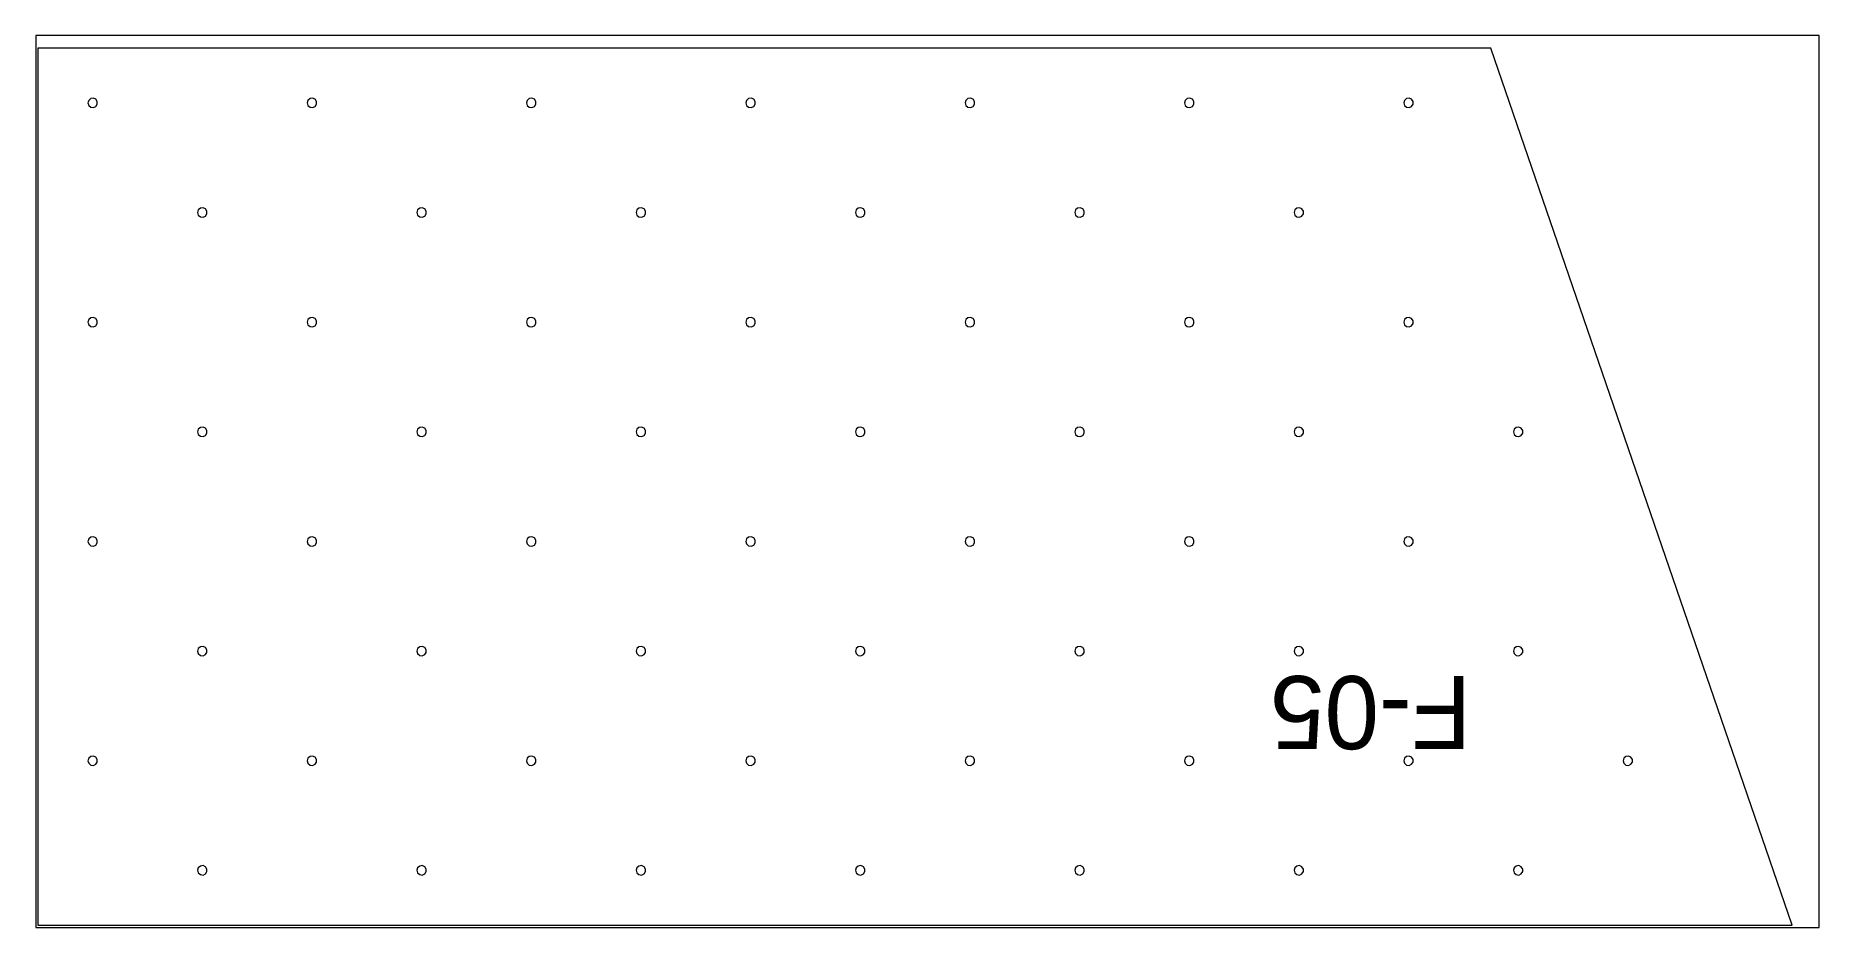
# Model space of a CAD drawing. Extents: x 0 to 287620, y 0 to 1220.
# Drawn here: x 52920 to 55360, y 0 to 1220 of the extents above; entities that cross this region are included whole.
import ezdxf

# ---------------------------------------------------------------- set-up
doc = ezdxf.new("R2010")
doc.units = 0
doc.header["$MEASUREMENT"] = 0
for name, color, linetype, lineweight in [('CUSTOM', 7, 'CONTINUOUS', 0), ('drilling', 7, 'CONTINUOUS', 0), ('FINAL', 7, 'CONTINUOUS', 0)]:
    doc.layers.add(name, color=color, linetype=linetype, lineweight=lineweight)

msp = doc.modelspace()

# ---------------------------------------------------------------- texts
at = {"layer": 'Final', "lineweight": 0}
msp.add_text('F-05', height=100, rotation=180, dxfattribs=at).set_placement((54883.8, 343.8))

# ---------------------------------------------------------------- linework, layer by layer
at = {"layer": 'CUSTOM', "lineweight": 0}
msp.add_lwpolyline([(52920, 0), (55360, 0), (55360, 1220), (52920, 1220)], close=True, dxfattribs=at)
at = {"layer": 'drilling', "lineweight": 0}
for points in [[(52991.5, 1128), (52992.5, 1124.5), (52995.3, 1122.1), (52998.9, 1121.6), (53002.3, 1123.1), (53004.2, 1126.2), (53004.2, 1129.8), (53002.3, 1132.9), (52998.9, 1134.4), (52995.3, 1133.9), (52992.5, 1131.5)], [(53291.5, 1128), (53292.5, 1124.5), (53295.3, 1122.1), (53298.9, 1121.6), (53302.3, 1123.1), (53304.2, 1126.2), (53304.2, 1129.8), (53302.3, 1132.9), (53298.9, 1134.4), (53295.3, 1133.9), (53292.5, 1131.5)], [(53591.5, 1128), (53592.5, 1124.5), (53595.3, 1122.1), (53598.9, 1121.6), (53602.3, 1123.1), (53604.2, 1126.2), (53604.2, 1129.8), (53602.3, 1132.9), (53598.9, 1134.4), (53595.3, 1133.9), (53592.5, 1131.5)], [(53891.5, 1128), (53892.5, 1124.5), (53895.3, 1122.1), (53898.9, 1121.6), (53902.3, 1123.1), (53904.2, 1126.2), (53904.2, 1129.8), (53902.3, 1132.9), (53898.9, 1134.4), (53895.3, 1133.9), (53892.5, 1131.5)], [(54191.5, 1128), (54192.5, 1124.5), (54195.3, 1122.1), (54198.9, 1121.6), (54202.3, 1123.1), (54204.2, 1126.2), (54204.2, 1129.8), (54202.3, 1132.9), (54198.9, 1134.4), (54195.3, 1133.9), (54192.5, 1131.5)], [(54491.5, 1128), (54492.5, 1124.5), (54495.3, 1122.1), (54498.9, 1121.6), (54502.3, 1123.1), (54504.2, 1126.2), (54504.2, 1129.8), (54502.3, 1132.9), (54498.9, 1134.4), (54495.3, 1133.9), (54492.5, 1131.5)], [(54791.5, 1128), (54792.5, 1124.5), (54795.3, 1122.1), (54798.9, 1121.6), (54802.3, 1123.1), (54804.2, 1126.2), (54804.2, 1129.8), (54802.3, 1132.9), (54798.9, 1134.4), (54795.3, 1133.9), (54792.5, 1131.5)], [(53141.5, 978), (53142.5, 974.5), (53145.3, 972.1), (53148.9, 971.6), (53152.3, 973.1), (53154.2, 976.2), (53154.2, 979.8), (53152.3, 982.9), (53148.9, 984.4), (53145.3, 983.9), (53142.5, 981.5)], [(53441.5, 978), (53442.5, 974.5), (53445.3, 972.1), (53448.9, 971.6), (53452.3, 973.1), (53454.2, 976.2), (53454.2, 979.8), (53452.3, 982.9), (53448.9, 984.4), (53445.3, 983.9), (53442.5, 981.5)], [(53741.5, 978), (53742.5, 974.5), (53745.3, 972.1), (53748.9, 971.6), (53752.3, 973.1), (53754.2, 976.2), (53754.2, 979.8), (53752.3, 982.9), (53748.9, 984.4), (53745.3, 983.9), (53742.5, 981.5)], [(54041.5, 978), (54042.5, 974.5), (54045.3, 972.1), (54048.9, 971.6), (54052.3, 973.1), (54054.2, 976.2), (54054.2, 979.8), (54052.3, 982.9), (54048.9, 984.4), (54045.3, 983.9), (54042.5, 981.5)], [(54341.5, 978), (54342.5, 974.5), (54345.3, 972.1), (54348.9, 971.6), (54352.3, 973.1), (54354.2, 976.2), (54354.2, 979.8), (54352.3, 982.9), (54348.9, 984.4), (54345.3, 983.9), (54342.5, 981.5)], [(54641.5, 978), (54642.5, 974.5), (54645.3, 972.1), (54648.9, 971.6), (54652.3, 973.1), (54654.2, 976.2), (54654.2, 979.8), (54652.3, 982.9), (54648.9, 984.4), (54645.3, 983.9), (54642.5, 981.5)], [(52991.5, 828), (52992.5, 824.5), (52995.3, 822.1), (52998.9, 821.6), (53002.3, 823.1), (53004.2, 826.2), (53004.2, 829.8), (53002.3, 832.9), (52998.9, 834.4), (52995.3, 833.9), (52992.5, 831.5)], [(53291.5, 828), (53292.5, 824.5), (53295.3, 822.1), (53298.9, 821.6), (53302.3, 823.1), (53304.2, 826.2), (53304.2, 829.8), (53302.3, 832.9), (53298.9, 834.4), (53295.3, 833.9), (53292.5, 831.5)], [(53591.5, 828), (53592.5, 824.5), (53595.3, 822.1), (53598.9, 821.6), (53602.3, 823.1), (53604.2, 826.2), (53604.2, 829.8), (53602.3, 832.9), (53598.9, 834.4), (53595.3, 833.9), (53592.5, 831.5)], [(53891.5, 828), (53892.5, 824.5), (53895.3, 822.1), (53898.9, 821.6), (53902.3, 823.1), (53904.2, 826.2), (53904.2, 829.8), (53902.3, 832.9), (53898.9, 834.4), (53895.3, 833.9), (53892.5, 831.5)], [(54191.5, 828), (54192.5, 824.5), (54195.3, 822.1), (54198.9, 821.6), (54202.3, 823.1), (54204.2, 826.2), (54204.2, 829.8), (54202.3, 832.9), (54198.9, 834.4), (54195.3, 833.9), (54192.5, 831.5)], [(54491.5, 828), (54492.5, 824.5), (54495.3, 822.1), (54498.9, 821.6), (54502.3, 823.1), (54504.2, 826.2), (54504.2, 829.8), (54502.3, 832.9), (54498.9, 834.4), (54495.3, 833.9), (54492.5, 831.5)], [(54791.5, 828), (54792.5, 824.5), (54795.3, 822.1), (54798.9, 821.6), (54802.3, 823.1), (54804.2, 826.2), (54804.2, 829.8), (54802.3, 832.9), (54798.9, 834.4), (54795.3, 833.9), (54792.5, 831.5)], [(53141.5, 678), (53142.5, 674.5), (53145.3, 672.1), (53148.9, 671.6), (53152.3, 673.1), (53154.2, 676.2), (53154.2, 679.8), (53152.3, 682.9), (53148.9, 684.4), (53145.3, 683.9), (53142.5, 681.5)], [(53441.5, 678), (53442.5, 674.5), (53445.3, 672.1), (53448.9, 671.6), (53452.3, 673.1), (53454.2, 676.2), (53454.2, 679.8), (53452.3, 682.9), (53448.9, 684.4), (53445.3, 683.9), (53442.5, 681.5)], [(53741.5, 678), (53742.5, 674.5), (53745.3, 672.1), (53748.9, 671.6), (53752.3, 673.1), (53754.2, 676.2), (53754.2, 679.8), (53752.3, 682.9), (53748.9, 684.4), (53745.3, 683.9), (53742.5, 681.5)], [(54041.5, 678), (54042.5, 674.5), (54045.3, 672.1), (54048.9, 671.6), (54052.3, 673.1), (54054.2, 676.2), (54054.2, 679.8), (54052.3, 682.9), (54048.9, 684.4), (54045.3, 683.9), (54042.5, 681.5)], [(54341.5, 678), (54342.5, 674.5), (54345.3, 672.1), (54348.9, 671.6), (54352.3, 673.1), (54354.2, 676.2), (54354.2, 679.8), (54352.3, 682.9), (54348.9, 684.4), (54345.3, 683.9), (54342.5, 681.5)], [(54641.5, 678), (54642.5, 674.5), (54645.3, 672.1), (54648.9, 671.6), (54652.3, 673.1), (54654.2, 676.2), (54654.2, 679.8), (54652.3, 682.9), (54648.9, 684.4), (54645.3, 683.9), (54642.5, 681.5)], [(54941.5, 678), (54942.5, 674.5), (54945.3, 672.1), (54948.9, 671.6), (54952.3, 673.1), (54954.2, 676.2), (54954.2, 679.8), (54952.3, 682.9), (54948.9, 684.4), (54945.3, 683.9), (54942.5, 681.5)], [(52991.5, 528), (52992.5, 524.5), (52995.3, 522.1), (52998.9, 521.6), (53002.3, 523.1), (53004.2, 526.2), (53004.2, 529.8), (53002.3, 532.9), (52998.9, 534.4), (52995.3, 533.9), (52992.5, 531.5)], [(53291.5, 528), (53292.5, 524.5), (53295.3, 522.1), (53298.9, 521.6), (53302.3, 523.1), (53304.2, 526.2), (53304.2, 529.8), (53302.3, 532.9), (53298.9, 534.4), (53295.3, 533.9), (53292.5, 531.5)], [(53591.5, 528), (53592.5, 524.5), (53595.3, 522.1), (53598.9, 521.6), (53602.3, 523.1), (53604.2, 526.2), (53604.2, 529.8), (53602.3, 532.9), (53598.9, 534.4), (53595.3, 533.9), (53592.5, 531.5)], [(53891.5, 528), (53892.5, 524.5), (53895.3, 522.1), (53898.9, 521.6), (53902.3, 523.1), (53904.2, 526.2), (53904.2, 529.8), (53902.3, 532.9), (53898.9, 534.4), (53895.3, 533.9), (53892.5, 531.5)], [(54191.5, 528), (54192.5, 524.5), (54195.3, 522.1), (54198.9, 521.6), (54202.3, 523.1), (54204.2, 526.2), (54204.2, 529.8), (54202.3, 532.9), (54198.9, 534.4), (54195.3, 533.9), (54192.5, 531.5)], [(54491.5, 528), (54492.5, 524.5), (54495.3, 522.1), (54498.9, 521.6), (54502.3, 523.1), (54504.2, 526.2), (54504.2, 529.8), (54502.3, 532.9), (54498.9, 534.4), (54495.3, 533.9), (54492.5, 531.5)], [(54791.5, 528), (54792.5, 524.5), (54795.3, 522.1), (54798.9, 521.6), (54802.3, 523.1), (54804.2, 526.2), (54804.2, 529.8), (54802.3, 532.9), (54798.9, 534.4), (54795.3, 533.9), (54792.5, 531.5)], [(53141.5, 378), (53142.5, 374.5), (53145.3, 372.1), (53148.9, 371.6), (53152.3, 373.1), (53154.2, 376.2), (53154.2, 379.8), (53152.3, 382.9), (53148.9, 384.4), (53145.3, 383.9), (53142.5, 381.5)], [(53441.5, 378), (53442.5, 374.5), (53445.3, 372.1), (53448.9, 371.6), (53452.3, 373.1), (53454.2, 376.2), (53454.2, 379.8), (53452.3, 382.9), (53448.9, 384.4), (53445.3, 383.9), (53442.5, 381.5)], [(53741.5, 378), (53742.5, 374.5), (53745.3, 372.1), (53748.9, 371.6), (53752.3, 373.1), (53754.2, 376.2), (53754.2, 379.8), (53752.3, 382.9), (53748.9, 384.4), (53745.3, 383.9), (53742.5, 381.5)], [(54041.5, 378), (54042.5, 374.5), (54045.3, 372.1), (54048.9, 371.6), (54052.3, 373.1), (54054.2, 376.2), (54054.2, 379.8), (54052.3, 382.9), (54048.9, 384.4), (54045.3, 383.9), (54042.5, 381.5)], [(54341.5, 378), (54342.5, 374.5), (54345.3, 372.1), (54348.9, 371.6), (54352.3, 373.1), (54354.2, 376.2), (54354.2, 379.8), (54352.3, 382.9), (54348.9, 384.4), (54345.3, 383.9), (54342.5, 381.5)], [(54641.5, 378), (54642.5, 374.5), (54645.3, 372.1), (54648.9, 371.6), (54652.3, 373.1), (54654.2, 376.2), (54654.2, 379.8), (54652.3, 382.9), (54648.9, 384.4), (54645.3, 383.9), (54642.5, 381.5)], [(54941.5, 378), (54942.5, 374.5), (54945.3, 372.1), (54948.9, 371.6), (54952.3, 373.1), (54954.2, 376.2), (54954.2, 379.8), (54952.3, 382.9), (54948.9, 384.4), (54945.3, 383.9), (54942.5, 381.5)], [(52991.5, 228), (52992.5, 224.5), (52995.3, 222.1), (52998.9, 221.6), (53002.3, 223.1), (53004.2, 226.2), (53004.2, 229.8), (53002.3, 232.9), (52998.9, 234.4), (52995.3, 233.9), (52992.5, 231.5)], [(53291.5, 228), (53292.5, 224.5), (53295.3, 222.1), (53298.9, 221.6), (53302.3, 223.1), (53304.2, 226.2), (53304.2, 229.8), (53302.3, 232.9), (53298.9, 234.4), (53295.3, 233.9), (53292.5, 231.5)], [(53591.5, 228), (53592.5, 224.5), (53595.3, 222.1), (53598.9, 221.6), (53602.3, 223.1), (53604.2, 226.2), (53604.2, 229.8), (53602.3, 232.9), (53598.9, 234.4), (53595.3, 233.9), (53592.5, 231.5)], [(53891.5, 228), (53892.5, 224.5), (53895.3, 222.1), (53898.9, 221.6), (53902.3, 223.1), (53904.2, 226.2), (53904.2, 229.8), (53902.3, 232.9), (53898.9, 234.4), (53895.3, 233.9), (53892.5, 231.5)], [(54191.5, 228), (54192.5, 224.5), (54195.3, 222.1), (54198.9, 221.6), (54202.3, 223.1), (54204.2, 226.2), (54204.2, 229.8), (54202.3, 232.9), (54198.9, 234.4), (54195.3, 233.9), (54192.5, 231.5)], [(54491.5, 228), (54492.5, 224.5), (54495.3, 222.1), (54498.9, 221.6), (54502.3, 223.1), (54504.2, 226.2), (54504.2, 229.8), (54502.3, 232.9), (54498.9, 234.4), (54495.3, 233.9), (54492.5, 231.5)], [(54791.5, 228), (54792.5, 224.5), (54795.3, 222.1), (54798.9, 221.6), (54802.3, 223.1), (54804.2, 226.2), (54804.2, 229.8), (54802.3, 232.9), (54798.9, 234.4), (54795.3, 233.9), (54792.5, 231.5)], [(55091.5, 228), (55092.5, 224.5), (55095.3, 222.1), (55098.9, 221.6), (55102.3, 223.1), (55104.2, 226.2), (55104.2, 229.8), (55102.3, 232.9), (55098.9, 234.4), (55095.3, 233.9), (55092.5, 231.5)], [(53141.5, 78), (53142.5, 74.5), (53145.3, 72.1), (53148.9, 71.6), (53152.3, 73.1), (53154.2, 76.2), (53154.2, 79.8), (53152.3, 82.9), (53148.9, 84.4), (53145.3, 83.9), (53142.5, 81.5)], [(53441.5, 78), (53442.5, 74.5), (53445.3, 72.1), (53448.9, 71.6), (53452.3, 73.1), (53454.2, 76.2), (53454.2, 79.8), (53452.3, 82.9), (53448.9, 84.4), (53445.3, 83.9), (53442.5, 81.5)], [(53741.5, 78), (53742.5, 74.5), (53745.3, 72.1), (53748.9, 71.6), (53752.3, 73.1), (53754.2, 76.2), (53754.2, 79.8), (53752.3, 82.9), (53748.9, 84.4), (53745.3, 83.9), (53742.5, 81.5)], [(54041.5, 78), (54042.5, 74.5), (54045.3, 72.1), (54048.9, 71.6), (54052.3, 73.1), (54054.2, 76.2), (54054.2, 79.8), (54052.3, 82.9), (54048.9, 84.4), (54045.3, 83.9), (54042.5, 81.5)], [(54341.5, 78), (54342.5, 74.5), (54345.3, 72.1), (54348.9, 71.6), (54352.3, 73.1), (54354.2, 76.2), (54354.2, 79.8), (54352.3, 82.9), (54348.9, 84.4), (54345.3, 83.9), (54342.5, 81.5)], [(54641.5, 78), (54642.5, 74.5), (54645.3, 72.1), (54648.9, 71.6), (54652.3, 73.1), (54654.2, 76.2), (54654.2, 79.8), (54652.3, 82.9), (54648.9, 84.4), (54645.3, 83.9), (54642.5, 81.5)], [(54941.5, 78), (54942.5, 74.5), (54945.3, 72.1), (54948.9, 71.6), (54952.3, 73.1), (54954.2, 76.2), (54954.2, 79.8), (54952.3, 82.9), (54948.9, 84.4), (54945.3, 83.9), (54942.5, 81.5)]]:
    msp.add_lwpolyline(points, close=True, dxfattribs=at)
at = {"layer": 'Final', "lineweight": 0}
msp.add_lwpolyline([(54910.5, 1203), (52923, 1203), (52923, 3), (55323, 3)], close=True, dxfattribs=at)

msp.set_redraw_order([(e.dxf.handle, doc.entitydb.next_handle()) for e in msp.query("TEXT MTEXT ATTDEF DIMENSION ARC_DIMENSION")])  # texts and dimensions are drawn at this point

doc.saveas('drawing.dxf')
